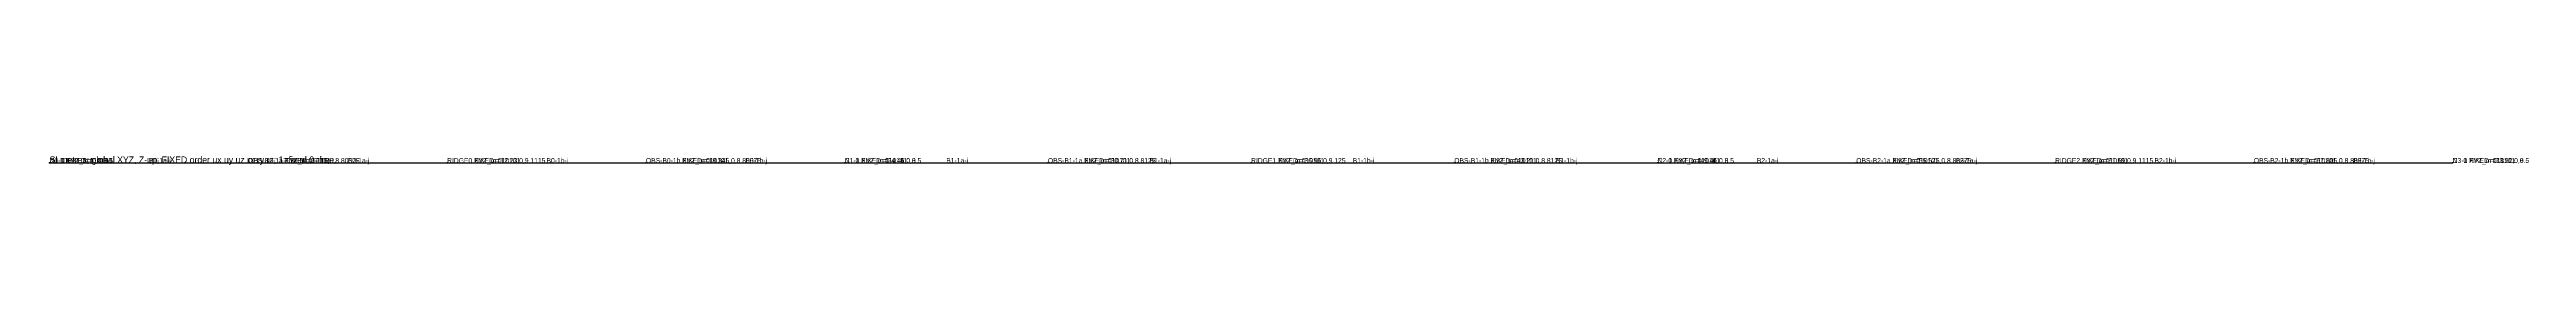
# Model space of a CAD drawing. Header units: metres. Extents: x 0 to 76.2, y -0.1 to 0.2.
import ezdxf

# ---------------------------------------------------------------- set-up
doc = ezdxf.new("R2010")
doc.units = ezdxf.units.M

msp = doc.modelspace()

# ---------------------------------------------------------------- linework, layer by layer
at = {"layer": 'NODE'}
for p in [(0, 0), (0, 0, 8.5), (6.115, 0, 8.8057), (12.23, 0, 9.1115), (18.345, 0, 8.8057), (24.46, 0), (24.46, 0, 8.5), (30.71, 0, 8.8125), (36.96, 0, 9.125), (43.21, 0, 8.8125), (49.46, 0), (49.46, 0, 8.5), (55.575, 0, 8.8057), (61.69, 0, 9.1115), (67.805, 0, 8.8057), (73.92, 0), (73.92, 0, 8.5)]:
    msp.add_point(p, dxfattribs=at)
at = {"layer": 'STRUCT'}
for p, q in [((0, 0), (0, 0, 8.5)), ((0, 0, 8.5), (6.115, 0, 8.8057)), ((6.115, 0, 8.8057), (12.23, 0, 9.1115)), ((12.23, 0, 9.1115), (18.345, 0, 8.8057)), ((18.345, 0, 8.8057), (24.46, 0, 8.5)), ((24.46, 0), (24.46, 0, 8.5)), ((24.46, 0, 8.5), (30.71, 0, 8.8125)), ((30.71, 0, 8.8125), (36.96, 0, 9.125)), ((36.96, 0, 9.125), (43.21, 0, 8.8125)), ((43.21, 0, 8.8125), (49.46, 0, 8.5)), ((49.46, 0), (49.46, 0, 8.5)), ((49.46, 0, 8.5), (55.575, 0, 8.8057)), ((55.575, 0, 8.8057), (61.69, 0, 9.1115)), ((61.69, 0, 9.1115), (67.805, 0, 8.8057)), ((67.805, 0, 8.8057), (73.92, 0, 8.5)), ((73.92, 0), (73.92, 0, 8.5))]:
    msp.add_line(p, q, dxfattribs=at)

# ---------------------------------------------------------------- texts
at = {"layer": 'DRAWING_NOTE'}
msp.add_text('SI metres; global XYZ, Z-up; FIXED order ux uy uz rx ry rz; 1=fixed,0=free.', height=0.2, dxfattribs=at).set_placement((0, 0, 12.125))
at = {"layer": 'MEMBER_ID'}
for s, p in [('C0-1', (0, 0, 4.25)), ('B0-1a-i', (3.0575, 0, 8.6529)), ('B0-1a-j', (9.1725, 0, 8.9586)), ('B0-1b-i', (15.2875, 0, 8.9586)), ('B0-1b-j', (21.4025, 0, 8.6529)), ('C1-1', (24.46, 0, 4.25)), ('B1-1a-i', (27.585, 0, 8.6562)), ('B1-1a-j', (33.835, 0, 8.9688)), ('B1-1b-i', (40.085, 0, 8.9688)), ('B1-1b-j', (46.335, 0, 8.6562)), ('C2-1', (49.46, 0, 4.25)), ('B2-1a-i', (52.5175, 0, 8.6529)), ('B2-1a-j', (58.6325, 0, 8.9586)), ('B2-1b-i', (64.7475, 0, 8.9586)), ('B2-1b-j', (70.8625, 0, 8.6529)), ('C3-1', (73.92, 0, 4.25))]:
    msp.add_text(s, height=0.15, dxfattribs=at).set_placement(p)
at = {"layer": 'NODE_COORD'}
for s, p in [('N0-0 XYZ_m=0,0,0', (0, 0)), ('N0-1 XYZ_m=0,0,8.5', (0, 0, 8.5)), ('OBS-B0-1a XYZ_m=6.115,0,8.80575', (6.115, 0, 8.8057)), ('RIDGE0 XYZ_m=12.23,0,9.1115', (12.23, 0, 9.1115)), ('OBS-B0-1b XYZ_m=18.345,0,8.80575', (18.345, 0, 8.8057)), ('N1-0 XYZ_m=24.46,0,0', (24.46, 0)), ('N1-1 XYZ_m=24.46,0,8.5', (24.46, 0, 8.5)), ('OBS-B1-1a XYZ_m=30.71,0,8.8125', (30.71, 0, 8.8125)), ('RIDGE1 XYZ_m=36.96,0,9.125', (36.96, 0, 9.125)), ('OBS-B1-1b XYZ_m=43.21,0,8.8125', (43.21, 0, 8.8125)), ('N2-0 XYZ_m=49.46,0,0', (49.46, 0)), ('N2-1 XYZ_m=49.46,0,8.5', (49.46, 0, 8.5)), ('OBS-B2-1a XYZ_m=55.575,0,8.80575', (55.575, 0, 8.8057)), ('RIDGE2 XYZ_m=61.69,0,9.1115', (61.69, 0, 9.1115)), ('OBS-B2-1b XYZ_m=67.805,0,8.80575', (67.805, 0, 8.8057)), ('N3-0 XYZ_m=73.92,0,0', (73.92, 0)), ('N3-1 XYZ_m=73.92,0,8.5', (73.92, 0, 8.5))]:
    msp.add_text(s, height=0.15, dxfattribs=at).set_placement(p)
at = {"layer": 'NODE_ID'}
for s, p in [('N0-0', (0, 0)), ('N0-1', (0, 0, 8.5)), ('OBS-B0-1a', (6.115, 0, 8.8057)), ('RIDGE0', (12.23, 0, 9.1115)), ('OBS-B0-1b', (18.345, 0, 8.8057)), ('N1-0', (24.46, 0)), ('N1-1', (24.46, 0, 8.5)), ('OBS-B1-1a', (30.71, 0, 8.8125)), ('RIDGE1', (36.96, 0, 9.125)), ('OBS-B1-1b', (43.21, 0, 8.8125)), ('N2-0', (49.46, 0)), ('N2-1', (49.46, 0, 8.5)), ('OBS-B2-1a', (55.575, 0, 8.8057)), ('RIDGE2', (61.69, 0, 9.1115)), ('OBS-B2-1b', (67.805, 0, 8.8057)), ('N3-0', (73.92, 0)), ('N3-1', (73.92, 0, 8.5))]:
    msp.add_text(s, height=0.15, dxfattribs=at).set_placement(p)
at = {"layer": 'RESTRAINT'}
for s, p in [('N0-0 FIXED=111111', (0, 0)), ('N0-1 FIXED=010101', (0, 0, 8.5)), ('OBS-B0-1a FIXED=010101', (6.115, 0, 8.8057)), ('RIDGE0 FIXED=010101', (12.23, 0, 9.1115)), ('OBS-B0-1b FIXED=010101', (18.345, 0, 8.8057)), ('N1-0 FIXED=111111', (24.46, 0)), ('N1-1 FIXED=010101', (24.46, 0, 8.5)), ('OBS-B1-1a FIXED=010101', (30.71, 0, 8.8125)), ('RIDGE1 FIXED=010101', (36.96, 0, 9.125)), ('OBS-B1-1b FIXED=010101', (43.21, 0, 8.8125)), ('N2-0 FIXED=111111', (49.46, 0)), ('N2-1 FIXED=010101', (49.46, 0, 8.5)), ('OBS-B2-1a FIXED=010101', (55.575, 0, 8.8057)), ('RIDGE2 FIXED=010101', (61.69, 0, 9.1115)), ('OBS-B2-1b FIXED=010101', (67.805, 0, 8.8057)), ('N3-0 FIXED=111111', (73.92, 0)), ('N3-1 FIXED=010101', (73.92, 0, 8.5))]:
    msp.add_text(s, height=0.15, dxfattribs=at).set_placement(p)

doc.saveas('drawing.dxf')
